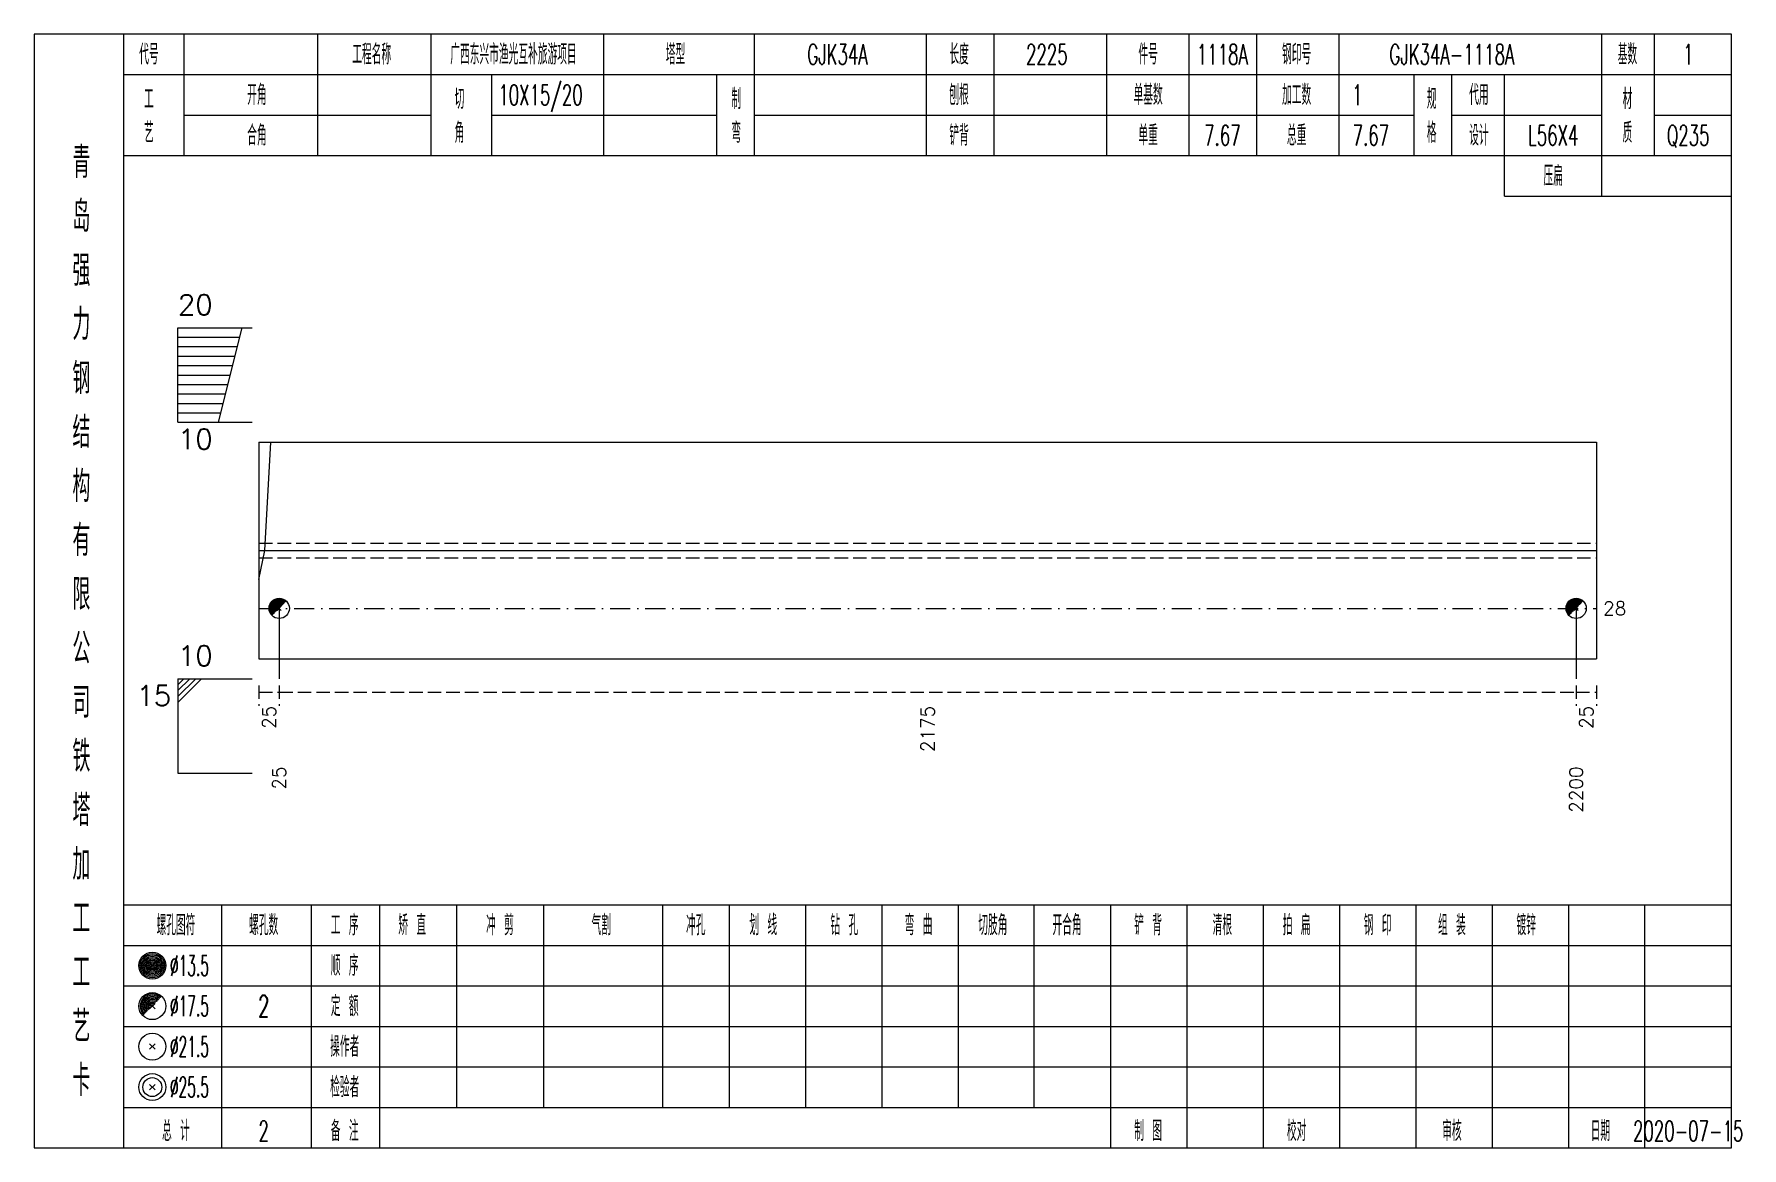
# Model space of a CAD drawing. Extents: x 0 to 2606, y -377 to 6479.
# Drawn here: x 0 to 252.9, y 1575 to 1740 of the extents above; entities that cross this region are included whole.
import ezdxf
from ezdxf.enums import TextEntityAlignment as Align

# ---------------------------------------------------------------- set-up
doc = ezdxf.new("R2010")
doc.units = 0
doc.header["$MEASUREMENT"] = 0
doc.linetypes.add('一点画线', pattern=[5.2, 3, -1, 0.2, -1])
doc.linetypes.add('虚线', pattern=[2.75, 2, -0.75])
doc.layers.get('0').update_dxf_attribs({"linetype": 'CONTINUOUS', "lineweight": 25})
doc.layers.add('1', color=7, linetype='CONTINUOUS', lineweight=25)
doc.layers.add('4', color=7, linetype='CONTINUOUS', lineweight=25)
doc.styles.get("Standard").update_dxf_attribs({"font": 'simplex.shx', "width": 0.7, "height": 3, "bigfont": 'gbhzfs.shx'})

msp = doc.modelspace()

# ---------------------------------------------------------------- texts
at = {"color": 7, "linetype": 'Continuous', "lineweight": 13}
for s, p in [('20', (21.3, 1697.5)), ('10', (21.3, 1645.5))]:
    msp.add_text(s, height=3, dxfattribs=at).set_placement(p, align=Align.BOTTOM_LEFT)
msp.add_text('10', height=3, dxfattribs=at).set_placement((21.3, 1681.5), align=Align.TOP_LEFT)
msp.add_text('28', height=2, dxfattribs=at).set_placement((232.4, 1654.93), align=Align.MIDDLE_LEFT)
msp.add_text('15', height=3, dxfattribs=at).set_placement((20.3, 1643.5), align=Align.TOP_RIGHT)
at = {"color": 8, "linetype": 'Continuous', "lineweight": 9}
for s, p in [('25', (34.8, 1640.5)), ('2175', (132.35, 1640.5)), ('25', (229.9, 1640.5))]:
    msp.add_text(s, height=2, rotation=90, dxfattribs=at).set_placement(p, align=Align.MIDDLE_RIGHT)
at = {"layer": '1', "color": 7, "linetype": 'Continuous', "lineweight": 13}
for s, p in [('25', (36.3, 1631.5)), ('2200', (228.4, 1631.5))]:
    msp.add_text(s, height=2, rotation=90, dxfattribs=at).set_placement(p, align=Align.MIDDLE_RIGHT)
at = {"layer": '4', "color": 1, "linetype": 'Continuous', "lineweight": 13}
for s, height, width, p in [('代号', 3, 0.6, (17, 1737)), ('工程名称', 3, 0.6, (50, 1737)), ('广西东兴市渔光互补旅游项目', 3, 0.6, (71, 1737)), ('塔型', 3, 0.6, (95, 1737)), ('GJK34A', 3, 0.6, (119, 1737)), ('长度', 3, 0.6, (137, 1737)), ('2225', 3, 0.6, (150, 1737)), ('件号', 3, 0.6, (165, 1737)), ('1118A', 3, 0.6, (176, 1737)), ('钢印号', 3, 0.6, (187, 1737)), ('GJK34A-1118A', 3, 0.6, (210, 1737)), ('基数', 3, 0.6, (236, 1737)), ('1', 3, 0.6, (245, 1737)), ('开角', 3, 0.6, (33, 1731)), ('10X15/20', 3, 0.6, (75, 1731)), ('刨根', 3, 0.6, (137, 1731)), ('单基数', 3, 0.6, (165, 1731)), ('加工数', 3, 0.6, (187, 1731)), ('代用', 3, 0.6, (214, 1731)), ('工', 3, 0.6, (17, 1730.4)), ('切', 3, 0.6, (63, 1730.4)), ('制', 3, 0.6, (104, 1730.4)), ('1', 3, 0.6, (196, 1731)), ('规', 3, 0.6, (207, 1730.4)), ('材', 3, 0.6, (236, 1730.4)), ('艺', 3, 0.6, (17, 1725.4)), ('合角', 3, 0.6, (33, 1725)), ('角', 3, 0.6, (63, 1725.4)), ('弯', 3, 0.6, (104, 1725.4)), ('铲背', 3, 0.6, (137, 1725)), ('单重', 3, 0.6, (165, 1725)), ('7.67', 3, 0.6, (176, 1725)), ('总重', 3, 0.6, (187, 1725)), ('7.67', 3, 0.6, (198, 1725)), ('格', 3, 0.6, (207, 1725.4)), ('设计', 3, 0.6, (214, 1725)), ('L56X4', 3, 0.6, (225, 1725)), ('质', 3, 0.6, (236, 1725.4)), ('Q235', 3, 0.6, (245, 1725)), ('青', 4.6, 0.8, (7, 1721)), ('压扁', 3, 0.6, (225, 1719)), ('岛', 4.6, 0.8, (7, 1713)), ('强', 4.6, 0.8, (7, 1705)), ('力', 4.6, 0.8, (7, 1697)), ('钢', 4.6, 0.8, (7, 1689)), ('结', 4.6, 0.8, (7, 1681)), ('构', 4.6, 0.8, (7, 1673)), ('有', 4.6, 0.8, (7, 1665)), ('限', 4.6, 0.8, (7, 1657)), ('公', 4.6, 0.8, (7, 1649)), ('司', 4.6, 0.8, (7, 1641)), ('铁', 4.6, 0.8, (7, 1633)), ('塔', 4.6, 0.8, (7, 1625)), ('加', 4.6, 0.8, (7, 1617)), ('工', 4.6, 0.8, (7, 1609)), ('螺孔图符', 3, 0.6, (21, 1608)), ('螺孔数', 3, 0.6, (34, 1608)), ('工 序', 3, 0.6, (46, 1608)), ('矫 直', 3, 0.6, (56, 1608)), ('冲 剪', 3, 0.6, (69, 1608)), ('气割', 3, 0.6, (84, 1608)), ('冲孔', 3, 0.6, (98, 1608)), ('划 线', 3, 0.6, (108, 1608)), ('钻 孔', 3, 0.6, (120, 1608)), ('弯 曲', 3, 0.6, (131, 1608)), ('切肢角', 3, 0.6, (142, 1608)), ('开合角', 3, 0.6, (153, 1608)), ('铲 背', 3, 0.6, (165, 1608)), ('清根', 3, 0.6, (176, 1608)), ('拍 扁', 3, 0.6, (187, 1608)), ('钢 印', 3, 0.6, (199, 1608)), ('组 装', 3, 0.6, (210, 1608)), ('镀锌', 3, 0.6, (221, 1608)), ('顺 序', 3, 0.6, (46, 1602)), ('工', 4.6, 0.8, (7, 1601)), ('%%C13.5', 3, 0.5, (23, 1602)), ('%%C17.5', 3, 0.5, (23, 1596)), ('2', 3.2, 0.6, (34, 1596)), ('定 额', 3, 0.6, (46, 1596)), ('艺', 4.6, 0.8, (7, 1593)), ('%%C21.5', 3, 0.5, (23, 1590)), ('操作者', 3, 0.6, (46, 1590)), ('卡', 4.6, 0.8, (7, 1585)), ('%%C25.5', 3, 0.5, (23, 1584)), ('检验者', 3, 0.6, (46, 1584)), ('总 计', 3, 0.6, (21, 1577.5)), ('2', 3, 0.6, (34, 1577.5)), ('备 注', 3, 0.6, (46, 1577.5)), ('制 图', 3, 0.6, (165, 1577.5)), ('校对', 3, 0.6, (187, 1577.5)), ('审核', 3, 0.6, (210, 1577.5)), ('日期', 3, 0.6, (232, 1577.5)), ('2020-07-15', 3, 0.6, (245, 1577.5))]:
    msp.add_text(s, height=height, dxfattribs=dict(at, width=width)).set_placement(p, align=Align.MIDDLE_CENTER)

# ---------------------------------------------------------------- linework, layer by layer
at = {"color": 7, "linetype": 'Continuous', "lineweight": 13}
for p, q in [((21.3, 1696.5), (32.3, 1696.5)), ((21.3, 1682.5), (21.3, 1696.5)), ((21.3, 1695.1), (30.45, 1695.1)), ((27.3, 1682.5), (30.8, 1696.5)), ((21.3, 1693.7), (30.1, 1693.7)), ((21.3, 1692.3), (29.75, 1692.3)), ((21.3, 1690.9), (29.4, 1690.9)), ((21.3, 1689.5), (29.05, 1689.5)), ((21.3, 1688.1), (28.7, 1688.1)), ((21.3, 1686.7), (28.35, 1686.7)), ((21.3, 1685.3), (28, 1685.3)), ((21.3, 1683.9), (27.65, 1683.9)), ((21.3, 1682.5), (32.3, 1682.5)), ((34.19, 1663.5), (35.08, 1679.57)), ((33.3, 1659.2), (34.19, 1663.5)), ((36.3, 1654.93), (36.3, 1644.5)), ((228.4, 1654.93), (228.4, 1644.5)), ((21.3, 1644.5), (32.3, 1644.5)), ((21.3, 1644.5), (21.3, 1630.5)), ((22.18, 1644.5), (21.3, 1643.62)), ((23.05, 1644.5), (21.3, 1642.75)), ((23.93, 1644.5), (21.3, 1641.88)), ((24.8, 1644.5), (21.3, 1641)), ((21.3, 1630.5), (32.3, 1630.5))]:
    msp.add_line(p, q, dxfattribs=at)
at = {"color": 7, "linetype": 'Continuous', "lineweight": 18}
for p, q in [((33.3, 1679.57), (33.3, 1647.43)), ((33.3, 1679.57), (231.4, 1679.57)), ((231.4, 1679.57), (231.4, 1647.43)), ((33.3, 1663.5), (231.4, 1663.5))]:
    msp.add_line(p, q, dxfattribs=at)
at = {"color": 1, "linetype": '虚线', "lineweight": 18}
for p, q in [((33.3, 1664.57), (231.4, 1664.57)), ((33.3, 1662.43), (231.4, 1662.43))]:
    msp.add_line(p, q, dxfattribs=at)
at = {"color": 3, "linetype": '一点画线', "lineweight": 13}
msp.add_line((33.3, 1654.93), (231.4, 1654.93), dxfattribs=at)
at = {"color": 8, "linetype": '虚线', "lineweight": 9}
for p, q in [((33.3, 1643.5), (33.3, 1640.5)), ((33.3, 1642.5), (36.3, 1642.5)), ((36.3, 1643.5), (36.3, 1640.5)), ((36.3, 1643.5), (36.3, 1640.5)), ((36.3, 1642.5), (228.4, 1642.5)), ((228.4, 1643.5), (228.4, 1640.5)), ((228.4, 1643.5), (228.4, 1640.5)), ((228.4, 1642.5), (231.4, 1642.5)), ((231.4, 1643.5), (231.4, 1640.5))]:
    msp.add_line(p, q, dxfattribs=at)
at = {"layer": '1', "color": 7, "linetype": 'Continuous', "lineweight": 0}
for p, q in [((36, 1654.63), (36.6, 1655.23)), ((36, 1655.23), (36.6, 1654.63)), ((228.1, 1654.63), (228.7, 1655.23)), ((228.1, 1655.23), (228.7, 1654.63))]:
    msp.add_line(p, q, dxfattribs=at)
at = {"layer": '1', "color": 7, "linetype": 'Continuous', "lineweight": 18}
msp.add_line((33.3, 1647.43), (231.4, 1647.43), dxfattribs=at)
at = {"layer": '1', "color": 7, "linetype": 'Continuous', "lineweight": 13}
for centre in [(36.3, 1654.93), (228.4, 1654.93)]:
    msp.add_circle(centre, 1.5, dxfattribs=at)
for centre, radius in [((36.3, 1654.93), 1.35), ((36.3, 1654.93), 1.2), ((36.3, 1654.93), 1.05), ((36.3, 1654.93), 0.9), ((36.3, 1654.93), 0.75), ((36.3, 1654.93), 0.6), ((36.3, 1654.93), 0.45), ((36.3, 1654.93), 0.3), ((36.3, 1654.93), 0.15), ((228.4, 1654.93), 1.35), ((228.4, 1654.93), 1.2), ((228.4, 1654.93), 1.05), ((228.4, 1654.93), 0.9), ((228.4, 1654.93), 0.75), ((228.4, 1654.93), 0.6), ((228.4, 1654.93), 0.45), ((228.4, 1654.93), 0.3), ((228.4, 1654.93), 0.15)]:
    msp.add_arc(centre, radius, 45, 225, dxfattribs=at)
at = {"layer": '4', "color": 1, "linetype": 'Continuous', "lineweight": 18}
for p, q in [((13.3, 1575), (13.3, 1740)), ((22.2, 1722), (22.2, 1740)), ((42, 1722), (42, 1740)), ((58.8, 1722), (58.8, 1740)), ((84.4, 1722), (84.4, 1740)), ((106.7, 1722), (106.7, 1740)), ((132.2, 1722), (132.2, 1740)), ((142.2, 1722), (142.2, 1740)), ((158.9, 1722), (158.9, 1740)), ((171.1, 1722), (171.1, 1740)), ((181.1, 1722), (181.1, 1740)), ((193.3, 1722), (193.3, 1740)), ((232.2, 1716), (232.2, 1740)), ((240, 1722), (240, 1740)), ((13.3, 1734), (251.4, 1734)), ((67.8, 1722), (67.8, 1734)), ((101.1, 1722), (101.1, 1734)), ((204.4, 1722), (204.4, 1734)), ((210, 1722), (210, 1734)), ((217.8, 1716), (217.8, 1734)), ((22.2, 1728), (58.8, 1728)), ((67.8, 1728), (101.1, 1728)), ((106.7, 1728), (204.4, 1728)), ((210, 1728), (232.2, 1728)), ((240, 1728), (251.4, 1728)), ((13.3, 1722), (251.4, 1722)), ((217.8, 1716), (251.4, 1716)), ((13.3, 1611), (251.4, 1611)), ((27.8, 1575), (27.8, 1611)), ((41.1, 1575), (41.1, 1611)), ((51.2, 1575), (51.2, 1611)), ((62.6, 1581), (62.6, 1611)), ((75.5, 1581), (75.5, 1611)), ((93.1, 1581), (93.1, 1611)), ((103, 1581), (103, 1611)), ((114.3, 1581), (114.3, 1611)), ((125.6, 1581), (125.6, 1611)), ((136.9, 1581), (136.9, 1611)), ((148.1, 1581), (148.1, 1611)), ((159.5, 1581), (159.5, 1611)), ((170.8, 1581), (170.8, 1611)), ((182.1, 1581), (182.1, 1611)), ((193.4, 1581), (193.4, 1611)), ((204.7, 1581), (204.7, 1611)), ((216, 1581), (216, 1611)), ((227.3, 1581), (227.3, 1611)), ((238.6, 1581), (238.6, 1611)), ((13.3, 1605), (251.4, 1605)), ((13.3, 1599), (251.4, 1599)), ((13.3, 1593), (251.4, 1593)), ((13.3, 1587), (251.4, 1587)), ((13.3, 1581), (251.4, 1581)), ((159.5, 1575), (159.5, 1581)), ((170.8, 1575), (170.8, 1581)), ((182.1, 1575), (182.1, 1581)), ((193.4, 1575), (193.4, 1581)), ((204.7, 1575), (204.7, 1581)), ((216, 1575), (216, 1581)), ((227.3, 1575), (227.3, 1581)), ((238.6, 1575), (238.6, 1581))]:
    msp.add_line(p, q, dxfattribs=at)
at = {"layer": '4', "color": 7, "linetype": 'Continuous', "lineweight": 13}
for p, q in [((17.3, 1601.8), (17.7, 1602.2)), ((17.7, 1601.8), (17.3, 1602.2)), ((17.1, 1589.6), (17.9, 1590.4)), ((17.9, 1589.6), (17.1, 1590.4)), ((17.1, 1583.6), (17.9, 1584.4)), ((17.9, 1583.6), (17.1, 1584.4))]:
    msp.add_line(p, q, dxfattribs=at)
at = {"layer": '4', "color": 7, "linetype": 'Continuous', "lineweight": 0}
for p, q in [((17.1, 1595.6), (17.9, 1596.4)), ((17.1, 1596.4), (17.9, 1595.6))]:
    msp.add_line(p, q, dxfattribs=at)
at = {"layer": '4', "color": 1, "linetype": 'Continuous', "lineweight": 18}
msp.add_lwpolyline([(0, 1740), (0, 1575), (251.4, 1575), (251.4, 1740)], close=True, dxfattribs=at)
at = {"layer": '4', "color": 7, "linetype": 'Continuous', "lineweight": 13}
for centre, radius in [((17.5, 1602), 2), ((17.5, 1602), 1.8), ((17.5, 1602), 1.6), ((17.5, 1602), 1.4), ((17.5, 1602), 1.2), ((17.5, 1602), 1), ((17.5, 1602), 0.8), ((17.5, 1602), 0.6), ((17.5, 1602), 0.4), ((17.5, 1602), 0.2), ((17.5, 1596), 2), ((17.5, 1590), 2), ((17.5, 1584), 2), ((17.5, 1584), 1.4)]:
    msp.add_circle(centre, radius, dxfattribs=at)
for radius in [1.8, 1.6, 1.4, 1.2, 1, 0.8, 0.6, 0.4, 0.2]:
    msp.add_arc((17.5, 1596), radius, 45, 225, dxfattribs=at)

msp.set_redraw_order([(e.dxf.handle, doc.entitydb.next_handle()) for e in msp.query("TEXT MTEXT ATTDEF DIMENSION ARC_DIMENSION")])  # texts and dimensions are drawn at this point

doc.saveas('drawing.dxf')
